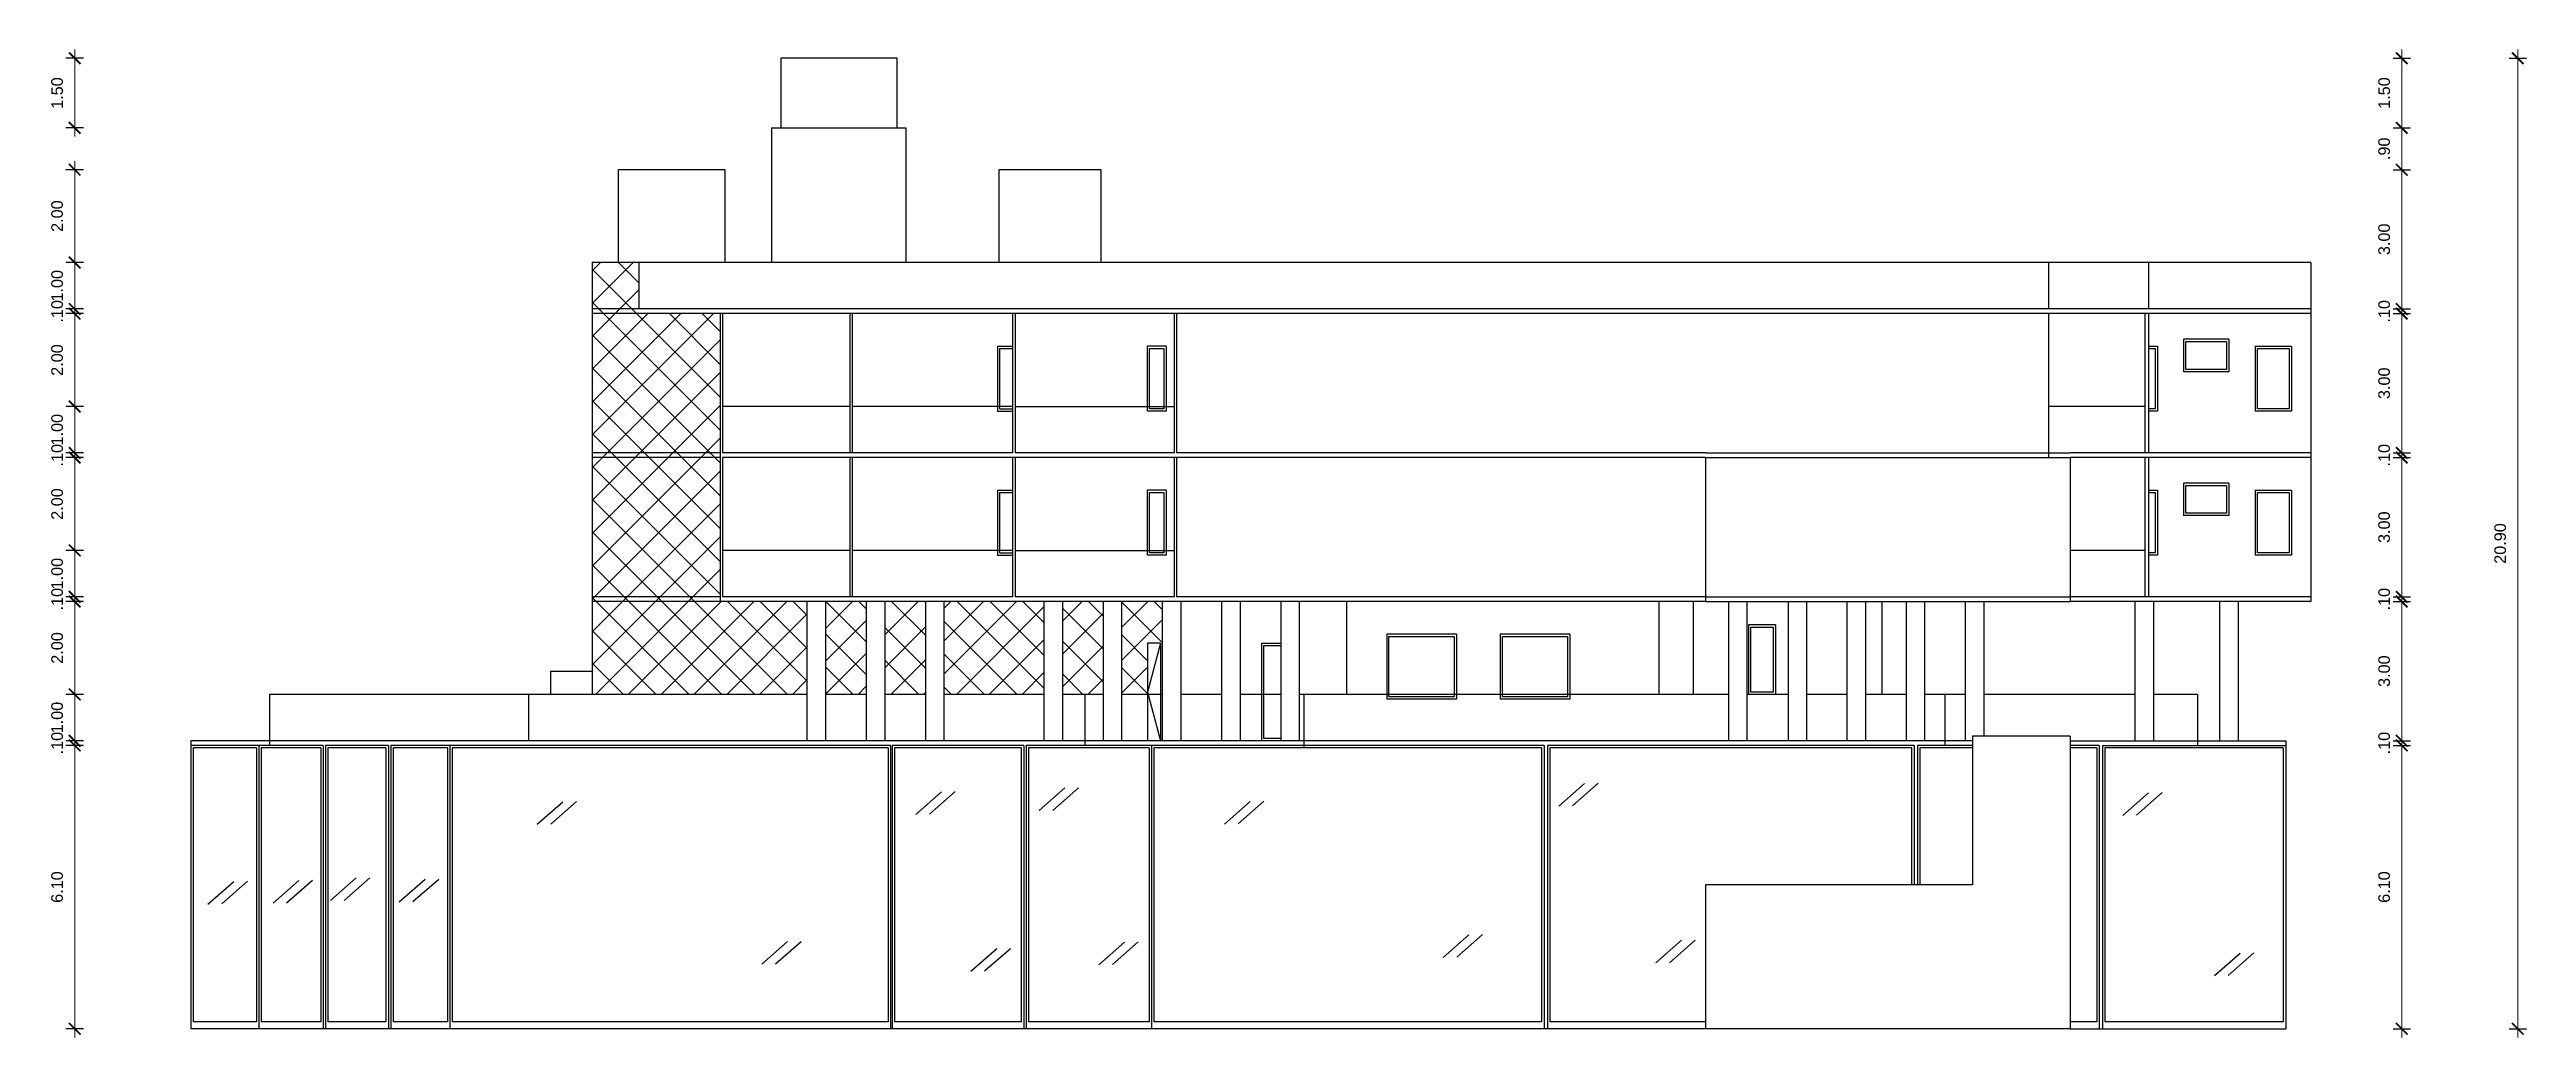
# Model space of a CAD drawing. Header units: millimetres. Extents: x -210 to 1173, y -437 to 320.
# Drawn here: x 1075.5 to 1128.8, y -436.5 to -415.2 of the extents above; entities that cross this region are included whole.
import ezdxf

# ---------------------------------------------------------------- set-up
doc = ezdxf.new("R2010")
doc.units = ezdxf.units.MM
doc.header["$LTSCALE"] = 0.3
doc.linetypes.add('DASHED2', pattern=[9.525, 6.35, -3.175])
for name, color, linetype in [('COTAS', 1, 'Continuous'), ('PROJEÇÃO', 1, 'DASHED2'), ('VISTA', 2, 'Continuous'), ('VISTA LONGE', 1, 'Continuous'), ('VISTA PERTO', 3, 'Continuous')]:
    doc.layers.add(name, color=color, linetype=linetype)
doc.styles.add('COTAS', font='ARIAL.TTF')
doc.dimstyles.new('1_125', dxfattribs={"dimscale": 0.125, "dimtxt": 2, "dimasz": 2, "dimexe": 1.5, "dimexo": 6, "dimgap": 2, "dimtad": 1, "dimzin": 4, "dimdsep": 46, "dimtxsty": 'COTAS', "dimblk": 'ARCHTICK', "dimcen": 2.5, "dimdle": 1.5, "dimclrt": 2, "dimadec": 0, "dimazin": 0, "dimtfac": 1, "dimtix": 1, "dimtmove": 2, "dimatfit": 3, "dimldrblk": 'DOT', "dimfxl": 1.5, "dimfxlon": 1, "dimlwd": 5, "dimarcsym": 0})

msp = doc.modelspace()

# ---------------------------------------------------------------- blocks, each defined once
blk = doc.blocks.new('_ArchTick')
at = {"color": 0, "linetype": 'ByBlock', "const_width": 0.15}
blk.add_lwpolyline([(-0.5, -0.5), (0.5, 0.5)], dxfattribs=at)
blk = doc.blocks.new('*D81')
at = {"layer": 'COTAS', "color": 0, "lineweight": 5}
blk.add_line((1076.009, -436.509), (1076.009, -430.034), dxfattribs=at)
at = {"layer": 'COTAS', "color": 0, "lineweight": -2}
for p, q in [((1076.196, -430.221), (1075.821, -430.221)), ((1076.196, -436.321), (1075.821, -436.321))]:
    blk.add_line(p, q, dxfattribs=at)
at = {"layer": 'Defpoints', "color": 0}
for p in [(1076.009, -430.221), (1078.509, -430.221), (1078.509, -436.321)]:
    blk.add_point(p, dxfattribs=at)
at = {"layer": 'COTAS', "color": 0, "lineweight": 5, "xscale": 0.25, "yscale": 0.25, "zscale": 0.25}
for p, rotation in [((1076.009, -430.221), 90), ((1076.009, -436.321), 270)]:
    blk.add_blockref('_ArchTick', p, dxfattribs=dict(at, rotation=rotation))
at = {"layer": 'COTAS', "color": 2, "insert": (1075.631, -433.271), "char_height": 0.25, "attachment_point": 5, "rotation": 90, "style": 'COTAS'}
blk.add_mtext('6.10', dxfattribs=at)
blk = doc.blocks.new('_Dot')
at = {"color": 0, "linetype": 'ByBlock', "lineweight": -2}
blk.add_line((-0.5, 0), (-1, 0), dxfattribs=at)
at = {"color": 0, "linetype": 'ByBlock', "const_width": 0.5}
blk.add_lwpolyline([(-0.25, 0, 1), (0.25, 0, 1)], format="xyb", close=True, dxfattribs=at)
blk = doc.blocks.new('*D82')
at = {"layer": 'COTAS', "color": 0, "lineweight": -2}
for p, q in [((1076.196, -430.121), (1075.821, -430.121)), ((1076.196, -430.221), (1075.821, -430.221))]:
    blk.add_line(p, q, dxfattribs=at)
at = {"layer": 'COTAS', "color": 0, "lineweight": 5}
for p, q in [((1076.009, -430.121), (1076.009, -429.871)), ((1076.009, -430.221), (1076.009, -430.121)), ((1076.009, -430.221), (1076.009, -430.471))]:
    blk.add_line(p, q, dxfattribs=at)
at = {"layer": 'Defpoints', "color": 0}
for p in [(1076.009, -430.121), (1078.509, -430.121), (1078.509, -430.221)]:
    blk.add_point(p, dxfattribs=at)
at = {"layer": 'COTAS', "color": 0, "lineweight": 5, "xscale": 0.25, "yscale": 0.25, "zscale": 0.25}
for p, rotation in [((1076.009, -430.121), 270), ((1076.009, -430.221), 90)]:
    blk.add_blockref('_ArchTick', p, dxfattribs=dict(at, rotation=rotation))
at = {"layer": 'COTAS', "color": 2, "insert": (1075.631, -430.171), "char_height": 0.25, "attachment_point": 5, "rotation": 90, "style": 'COTAS'}
blk.add_mtext('.10', dxfattribs=at)
blk = doc.blocks.new('*D83')
at = {"layer": 'COTAS', "color": 0, "lineweight": 5}
for p, q in [((1076.009, -429.121), (1076.009, -428.871)), ((1076.009, -430.121), (1076.009, -429.121)), ((1076.009, -430.121), (1076.009, -430.371))]:
    blk.add_line(p, q, dxfattribs=at)
at = {"layer": 'COTAS', "color": 0, "lineweight": -2}
for p, q in [((1076.196, -429.121), (1075.821, -429.121)), ((1076.196, -430.121), (1075.821, -430.121))]:
    blk.add_line(p, q, dxfattribs=at)
at = {"layer": 'Defpoints', "color": 0}
for p in [(1076.009, -429.121), (1080.208, -429.121), (1080.156, -430.121)]:
    blk.add_point(p, dxfattribs=at)
at = {"layer": 'COTAS', "color": 0, "lineweight": 5, "xscale": 0.25, "yscale": 0.25, "zscale": 0.25}
for p, rotation in [((1076.009, -429.121), 270), ((1076.009, -430.121), 90)]:
    blk.add_blockref('_ArchTick', p, dxfattribs=dict(at, rotation=rotation))
at = {"layer": 'COTAS', "color": 2, "insert": (1075.631, -429.621), "char_height": 0.25, "attachment_point": 5, "rotation": 90, "style": 'COTAS'}
blk.add_mtext('1.00', dxfattribs=at)
blk = doc.blocks.new('*D84')
at = {"layer": 'COTAS', "color": 0, "lineweight": 5}
blk.add_line((1076.009, -429.309), (1076.009, -426.934), dxfattribs=at)
at = {"layer": 'COTAS', "color": 0, "lineweight": -2}
for p, q in [((1076.196, -427.121), (1075.821, -427.121)), ((1076.196, -429.121), (1075.821, -429.121))]:
    blk.add_line(p, q, dxfattribs=at)
at = {"layer": 'Defpoints', "color": 0}
for p in [(1076.009, -427.121), (1087.161, -427.121), (1087.161, -429.121)]:
    blk.add_point(p, dxfattribs=at)
at = {"layer": 'COTAS', "color": 0, "lineweight": 5, "xscale": 0.25, "yscale": 0.25, "zscale": 0.25}
for p, rotation in [((1076.009, -427.121), 90), ((1076.009, -429.121), 270)]:
    blk.add_blockref('_ArchTick', p, dxfattribs=dict(at, rotation=rotation))
at = {"layer": 'COTAS', "color": 2, "insert": (1075.631, -428.121), "char_height": 0.25, "attachment_point": 5, "rotation": 90, "style": 'COTAS'}
blk.add_mtext('2.00', dxfattribs=at)
blk = doc.blocks.new('*D85')
at = {"layer": 'COTAS', "color": 0, "lineweight": 5}
for p, q in [((1076.009, -427.021), (1076.009, -426.771)), ((1076.009, -427.121), (1076.009, -427.021)), ((1076.009, -427.121), (1076.009, -427.371))]:
    blk.add_line(p, q, dxfattribs=at)
at = {"layer": 'COTAS', "color": 0, "lineweight": -2}
for p, q in [((1076.196, -427.021), (1075.821, -427.021)), ((1076.196, -427.121), (1075.821, -427.121))]:
    blk.add_line(p, q, dxfattribs=at)
at = {"layer": 'Defpoints', "color": 0}
for p in [(1076.009, -427.021), (1087.161, -427.021), (1087.161, -427.121)]:
    blk.add_point(p, dxfattribs=at)
at = {"layer": 'COTAS', "color": 0, "lineweight": 5, "xscale": 0.25, "yscale": 0.25, "zscale": 0.25}
for p, rotation in [((1076.009, -427.021), 270), ((1076.009, -427.121), 90)]:
    blk.add_blockref('_ArchTick', p, dxfattribs=dict(at, rotation=rotation))
at = {"layer": 'COTAS', "color": 2, "insert": (1075.631, -427.071), "char_height": 0.25, "attachment_point": 5, "rotation": 90, "style": 'COTAS'}
blk.add_mtext('.10', dxfattribs=at)
blk = doc.blocks.new('*D86')
at = {"layer": 'COTAS', "color": 0, "lineweight": 5}
for p, q in [((1076.009, -426.021), (1076.009, -425.771)), ((1076.009, -427.021), (1076.009, -426.021)), ((1076.009, -427.021), (1076.009, -427.271))]:
    blk.add_line(p, q, dxfattribs=at)
at = {"layer": 'COTAS', "color": 0, "lineweight": -2}
for p, q in [((1076.196, -426.021), (1075.821, -426.021)), ((1076.196, -427.021), (1075.821, -427.021))]:
    blk.add_line(p, q, dxfattribs=at)
at = {"layer": 'Defpoints', "color": 0}
for p in [(1076.009, -426.021), (1089.968, -426.021), (1089.968, -427.021)]:
    blk.add_point(p, dxfattribs=at)
at = {"layer": 'COTAS', "color": 0, "lineweight": 5, "xscale": 0.25, "yscale": 0.25, "zscale": 0.25}
for p, rotation in [((1076.009, -426.021), 270), ((1076.009, -427.021), 90)]:
    blk.add_blockref('_ArchTick', p, dxfattribs=dict(at, rotation=rotation))
at = {"layer": 'COTAS', "color": 2, "insert": (1075.631, -426.521), "char_height": 0.25, "attachment_point": 5, "rotation": 90, "style": 'COTAS'}
blk.add_mtext('1.00', dxfattribs=at)
blk = doc.blocks.new('*D87')
at = {"layer": 'COTAS', "color": 0, "lineweight": -2}
for p, q in [((1076.196, -424.021), (1075.821, -424.021)), ((1076.196, -426.021), (1075.821, -426.021))]:
    blk.add_line(p, q, dxfattribs=at)
at = {"layer": 'COTAS', "color": 0, "lineweight": 5}
blk.add_line((1076.009, -426.209), (1076.009, -423.834), dxfattribs=at)
at = {"layer": 'Defpoints', "color": 0}
for p in [(1076.009, -424.021), (1089.968, -424.021), (1089.968, -426.021)]:
    blk.add_point(p, dxfattribs=at)
at = {"layer": 'COTAS', "color": 0, "lineweight": 5, "xscale": 0.25, "yscale": 0.25, "zscale": 0.25}
for p, rotation in [((1076.009, -424.021), 90), ((1076.009, -426.021), 270)]:
    blk.add_blockref('_ArchTick', p, dxfattribs=dict(at, rotation=rotation))
at = {"layer": 'COTAS', "color": 2, "insert": (1075.631, -425.021), "char_height": 0.25, "attachment_point": 5, "rotation": 90, "style": 'COTAS'}
blk.add_mtext('2.00', dxfattribs=at)
blk = doc.blocks.new('*D88')
at = {"layer": 'COTAS', "color": 0, "lineweight": 5}
for p, q in [((1076.009, -423.921), (1076.009, -423.671)), ((1076.009, -424.021), (1076.009, -423.921)), ((1076.009, -424.021), (1076.009, -424.271))]:
    blk.add_line(p, q, dxfattribs=at)
at = {"layer": 'COTAS', "color": 0, "lineweight": -2}
for p, q in [((1076.196, -423.921), (1075.821, -423.921)), ((1076.196, -424.021), (1075.821, -424.021))]:
    blk.add_line(p, q, dxfattribs=at)
at = {"layer": 'Defpoints', "color": 0}
for p in [(1076.009, -423.921), (1087.161, -423.921), (1087.161, -424.021)]:
    blk.add_point(p, dxfattribs=at)
at = {"layer": 'COTAS', "color": 0, "lineweight": 5, "xscale": 0.25, "yscale": 0.25, "zscale": 0.25}
for p, rotation in [((1076.009, -423.921), 270), ((1076.009, -424.021), 90)]:
    blk.add_blockref('_ArchTick', p, dxfattribs=dict(at, rotation=rotation))
at = {"layer": 'COTAS', "color": 2, "insert": (1075.631, -423.971), "char_height": 0.25, "attachment_point": 5, "rotation": 90, "style": 'COTAS'}
blk.add_mtext('.10', dxfattribs=at)
blk = doc.blocks.new('*D89')
at = {"layer": 'COTAS', "color": 0, "lineweight": 5}
for p, q in [((1076.009, -422.921), (1076.009, -422.671)), ((1076.009, -423.921), (1076.009, -422.921)), ((1076.009, -423.921), (1076.009, -424.171))]:
    blk.add_line(p, q, dxfattribs=at)
at = {"layer": 'COTAS', "color": 0, "lineweight": -2}
for p, q in [((1076.196, -422.921), (1075.821, -422.921)), ((1076.196, -423.921), (1075.821, -423.921))]:
    blk.add_line(p, q, dxfattribs=at)
at = {"layer": 'Defpoints', "color": 0}
for p in [(1076.009, -422.921), (1089.968, -422.921), (1089.968, -423.921)]:
    blk.add_point(p, dxfattribs=at)
at = {"layer": 'COTAS', "color": 0, "lineweight": 5, "xscale": 0.25, "yscale": 0.25, "zscale": 0.25}
for p, rotation in [((1076.009, -422.921), 270), ((1076.009, -423.921), 90)]:
    blk.add_blockref('_ArchTick', p, dxfattribs=dict(at, rotation=rotation))
at = {"layer": 'COTAS', "color": 2, "insert": (1075.631, -423.421), "char_height": 0.25, "attachment_point": 5, "rotation": 90, "style": 'COTAS'}
blk.add_mtext('1.00', dxfattribs=at)
blk = doc.blocks.new('*D90')
at = {"layer": 'COTAS', "color": 0, "lineweight": -2}
for p, q in [((1076.196, -420.921), (1075.821, -420.921)), ((1076.196, -422.921), (1075.821, -422.921))]:
    blk.add_line(p, q, dxfattribs=at)
at = {"layer": 'COTAS', "color": 0, "lineweight": 5}
blk.add_line((1076.009, -423.109), (1076.009, -420.734), dxfattribs=at)
at = {"layer": 'Defpoints', "color": 0}
for p in [(1076.009, -420.921), (1089.968, -420.921), (1089.968, -422.921)]:
    blk.add_point(p, dxfattribs=at)
at = {"layer": 'COTAS', "color": 0, "lineweight": 5, "xscale": 0.25, "yscale": 0.25, "zscale": 0.25}
for p, rotation in [((1076.009, -420.921), 90), ((1076.009, -422.921), 270)]:
    blk.add_blockref('_ArchTick', p, dxfattribs=dict(at, rotation=rotation))
at = {"layer": 'COTAS', "color": 2, "insert": (1075.631, -421.921), "char_height": 0.25, "attachment_point": 5, "rotation": 90, "style": 'COTAS'}
blk.add_mtext('2.00', dxfattribs=at)
blk = doc.blocks.new('*D91')
at = {"layer": 'COTAS', "color": 0, "lineweight": -2}
for p, q in [((1076.196, -420.821), (1075.821, -420.821)), ((1076.196, -420.921), (1075.821, -420.921))]:
    blk.add_line(p, q, dxfattribs=at)
at = {"layer": 'COTAS', "color": 0, "lineweight": 5}
for p, q in [((1076.009, -420.821), (1076.009, -420.571)), ((1076.009, -420.921), (1076.009, -420.821)), ((1076.009, -420.921), (1076.009, -421.171))]:
    blk.add_line(p, q, dxfattribs=at)
at = {"layer": 'Defpoints', "color": 0}
for p in [(1076.009, -420.821), (1087.161, -420.821), (1087.161, -420.921)]:
    blk.add_point(p, dxfattribs=at)
at = {"layer": 'COTAS', "color": 0, "lineweight": 5, "xscale": 0.25, "yscale": 0.25, "zscale": 0.25}
for p, rotation in [((1076.009, -420.821), 270), ((1076.009, -420.921), 90)]:
    blk.add_blockref('_ArchTick', p, dxfattribs=dict(at, rotation=rotation))
at = {"layer": 'COTAS', "color": 2, "insert": (1075.631, -420.871), "char_height": 0.25, "attachment_point": 5, "rotation": 90, "style": 'COTAS'}
blk.add_mtext('.10', dxfattribs=at)
blk = doc.blocks.new('*D92')
at = {"layer": 'COTAS', "color": 0, "lineweight": -2}
for p, q in [((1076.196, -419.821), (1075.821, -419.821)), ((1076.196, -420.821), (1075.821, -420.821))]:
    blk.add_line(p, q, dxfattribs=at)
at = {"layer": 'COTAS', "color": 0, "lineweight": 5}
for p, q in [((1076.009, -419.821), (1076.009, -419.571)), ((1076.009, -420.821), (1076.009, -419.821)), ((1076.009, -420.821), (1076.009, -421.071))]:
    blk.add_line(p, q, dxfattribs=at)
at = {"layer": 'Defpoints', "color": 0}
for p in [(1076.009, -419.821), (1087.161, -419.821), (1087.161, -420.821)]:
    blk.add_point(p, dxfattribs=at)
at = {"layer": 'COTAS', "color": 0, "lineweight": 5, "xscale": 0.25, "yscale": 0.25, "zscale": 0.25}
for p, rotation in [((1076.009, -419.821), 270), ((1076.009, -420.821), 90)]:
    blk.add_blockref('_ArchTick', p, dxfattribs=dict(at, rotation=rotation))
at = {"layer": 'COTAS', "color": 2, "insert": (1075.631, -420.321), "char_height": 0.25, "attachment_point": 5, "rotation": 90, "style": 'COTAS'}
blk.add_mtext('1.00', dxfattribs=at)
blk = doc.blocks.new('*D93')
at = {"layer": 'COTAS', "color": 0, "lineweight": -2}
for p, q in [((1076.196, -417.821), (1075.821, -417.821)), ((1076.196, -419.821), (1075.821, -419.821))]:
    blk.add_line(p, q, dxfattribs=at)
at = {"layer": 'COTAS', "color": 0, "lineweight": 5}
blk.add_line((1076.009, -420.009), (1076.009, -417.634), dxfattribs=at)
at = {"layer": 'Defpoints', "color": 0}
for p in [(1076.009, -417.821), (1087.72, -417.821), (1087.72, -419.821)]:
    blk.add_point(p, dxfattribs=at)
at = {"layer": 'COTAS', "color": 0, "lineweight": 5, "xscale": 0.25, "yscale": 0.25, "zscale": 0.25}
for p, rotation in [((1076.009, -417.821), 90), ((1076.009, -419.821), 270)]:
    blk.add_blockref('_ArchTick', p, dxfattribs=dict(at, rotation=rotation))
at = {"layer": 'COTAS', "color": 2, "insert": (1075.631, -418.821), "char_height": 0.25, "attachment_point": 5, "rotation": 90, "style": 'COTAS'}
blk.add_mtext('2.00', dxfattribs=at)
blk = doc.blocks.new('*D94')
at = {"layer": 'COTAS', "color": 0, "lineweight": -2}
for p, q in [((1076.196, -415.421), (1075.821, -415.421)), ((1076.196, -416.921), (1075.821, -416.921))]:
    blk.add_line(p, q, dxfattribs=at)
at = {"layer": 'COTAS', "color": 0, "lineweight": 5}
blk.add_line((1076.009, -417.109), (1076.009, -415.234), dxfattribs=at)
at = {"layer": 'Defpoints', "color": 0}
for p in [(1076.009, -415.421), (1091.22, -415.421), (1091.22, -416.921)]:
    blk.add_point(p, dxfattribs=at)
at = {"layer": 'COTAS', "color": 0, "lineweight": 5, "xscale": 0.25, "yscale": 0.25, "zscale": 0.25}
for p, rotation in [((1076.009, -415.421), 90), ((1076.009, -416.921), 270)]:
    blk.add_blockref('_ArchTick', p, dxfattribs=dict(at, rotation=rotation))
at = {"layer": 'COTAS', "color": 2, "insert": (1075.631, -416.171), "char_height": 0.25, "attachment_point": 5, "rotation": 90, "style": 'COTAS'}
blk.add_mtext('1.50', dxfattribs=at)
blk = doc.blocks.new('*D95')
at = {"layer": 'COTAS', "color": 0, "lineweight": 5}
blk.add_line((1126.148, -436.509), (1126.148, -430.034), dxfattribs=at)
at = {"layer": 'COTAS', "color": 0, "lineweight": -2}
for p, q in [((1125.96, -430.221), (1126.335, -430.221)), ((1125.96, -436.321), (1126.335, -436.321))]:
    blk.add_line(p, q, dxfattribs=at)
at = {"layer": 'Defpoints', "color": 0}
for p in [(1123.648, -430.221), (1126.148, -430.221), (1123.648, -436.321)]:
    blk.add_point(p, dxfattribs=at)
at = {"layer": 'COTAS', "color": 0, "lineweight": 5, "xscale": 0.25, "yscale": 0.25, "zscale": 0.25}
for p, rotation in [((1126.148, -430.221), 90), ((1126.148, -436.321), 270)]:
    blk.add_blockref('_ArchTick', p, dxfattribs=dict(at, rotation=rotation))
at = {"layer": 'COTAS', "color": 2, "insert": (1125.77, -433.271), "char_height": 0.25, "attachment_point": 5, "rotation": 90, "style": 'COTAS'}
blk.add_mtext('6.10', dxfattribs=at)
blk = doc.blocks.new('*D96')
at = {"layer": 'COTAS', "color": 0, "lineweight": -2}
for p, q in [((1125.96, -430.121), (1126.335, -430.121)), ((1125.96, -430.221), (1126.335, -430.221))]:
    blk.add_line(p, q, dxfattribs=at)
at = {"layer": 'COTAS', "color": 0, "lineweight": 5}
for p, q in [((1126.148, -430.121), (1126.148, -429.871)), ((1126.148, -430.221), (1126.148, -430.121)), ((1126.148, -430.221), (1126.148, -430.471))]:
    blk.add_line(p, q, dxfattribs=at)
at = {"layer": 'Defpoints', "color": 0}
for p in [(1123.648, -430.121), (1126.148, -430.121), (1123.648, -430.221)]:
    blk.add_point(p, dxfattribs=at)
at = {"layer": 'COTAS', "color": 0, "lineweight": 5, "xscale": 0.25, "yscale": 0.25, "zscale": 0.25}
for p, rotation in [((1126.148, -430.121), 270), ((1126.148, -430.221), 90)]:
    blk.add_blockref('_ArchTick', p, dxfattribs=dict(at, rotation=rotation))
at = {"layer": 'COTAS', "color": 2, "insert": (1125.77, -430.171), "char_height": 0.25, "attachment_point": 5, "rotation": 90, "style": 'COTAS'}
blk.add_mtext('.10', dxfattribs=at)
blk = doc.blocks.new('*D97')
at = {"layer": 'COTAS', "color": 0, "lineweight": 5}
blk.add_line((1126.148, -430.309), (1126.148, -426.934), dxfattribs=at)
at = {"layer": 'COTAS', "color": 0, "lineweight": -2}
for p, q in [((1125.96, -427.121), (1126.335, -427.121)), ((1125.96, -430.121), (1126.335, -430.121))]:
    blk.add_line(p, q, dxfattribs=at)
at = {"layer": 'Defpoints', "color": 0}
for p in [(1122.621, -427.121), (1126.148, -427.121), (1122.621, -430.121)]:
    blk.add_point(p, dxfattribs=at)
at = {"layer": 'COTAS', "color": 0, "lineweight": 5, "xscale": 0.25, "yscale": 0.25, "zscale": 0.25}
for p, rotation in [((1126.148, -427.121), 90), ((1126.148, -430.121), 270)]:
    blk.add_blockref('_ArchTick', p, dxfattribs=dict(at, rotation=rotation))
at = {"layer": 'COTAS', "color": 2, "insert": (1125.77, -428.621), "char_height": 0.25, "attachment_point": 5, "rotation": 90, "style": 'COTAS'}
blk.add_mtext('3.00', dxfattribs=at)
blk = doc.blocks.new('*D98')
at = {"layer": 'COTAS', "color": 0, "lineweight": 5}
for p, q in [((1126.148, -427.021), (1126.148, -426.771)), ((1126.148, -427.121), (1126.148, -427.021)), ((1126.148, -427.121), (1126.148, -427.371))]:
    blk.add_line(p, q, dxfattribs=at)
at = {"layer": 'COTAS', "color": 0, "lineweight": -2}
for p, q in [((1125.96, -427.021), (1126.335, -427.021)), ((1125.96, -427.121), (1126.335, -427.121))]:
    blk.add_line(p, q, dxfattribs=at)
at = {"layer": 'Defpoints', "color": 0}
for p in [(1124.186, -427.021), (1124.186, -427.121), (1126.148, -427.021)]:
    blk.add_point(p, dxfattribs=at)
at = {"layer": 'COTAS', "color": 0, "lineweight": 5, "xscale": 0.25, "yscale": 0.25, "zscale": 0.25}
for p, rotation in [((1126.148, -427.021), 270), ((1126.148, -427.121), 90)]:
    blk.add_blockref('_ArchTick', p, dxfattribs=dict(at, rotation=rotation))
at = {"layer": 'COTAS', "color": 2, "insert": (1125.77, -427.071), "char_height": 0.25, "attachment_point": 5, "rotation": 90, "style": 'COTAS'}
blk.add_mtext('.10', dxfattribs=at)
blk = doc.blocks.new('*D99')
at = {"layer": 'COTAS', "color": 0, "lineweight": -2}
for p, q in [((1125.96, -424.021), (1126.335, -424.021)), ((1125.96, -427.021), (1126.335, -427.021))]:
    blk.add_line(p, q, dxfattribs=at)
at = {"layer": 'COTAS', "color": 0, "lineweight": 5}
blk.add_line((1126.148, -427.209), (1126.148, -423.834), dxfattribs=at)
at = {"layer": 'Defpoints', "color": 0}
for p in [(1124.186, -424.021), (1126.148, -424.021), (1124.186, -427.021)]:
    blk.add_point(p, dxfattribs=at)
at = {"layer": 'COTAS', "color": 0, "lineweight": 5, "xscale": 0.25, "yscale": 0.25, "zscale": 0.25}
for p, rotation in [((1126.148, -424.021), 90), ((1126.148, -427.021), 270)]:
    blk.add_blockref('_ArchTick', p, dxfattribs=dict(at, rotation=rotation))
at = {"layer": 'COTAS', "color": 2, "insert": (1125.77, -425.521), "char_height": 0.25, "attachment_point": 5, "rotation": 90, "style": 'COTAS'}
blk.add_mtext('3.00', dxfattribs=at)
blk = doc.blocks.new('*D100')
at = {"layer": 'COTAS', "color": 0, "lineweight": 5}
for p, q in [((1126.148, -423.921), (1126.148, -423.671)), ((1126.148, -424.021), (1126.148, -423.921)), ((1126.148, -424.021), (1126.148, -424.271))]:
    blk.add_line(p, q, dxfattribs=at)
at = {"layer": 'COTAS', "color": 0, "lineweight": -2}
for p, q in [((1125.96, -423.921), (1126.335, -423.921)), ((1125.96, -424.021), (1126.335, -424.021))]:
    blk.add_line(p, q, dxfattribs=at)
at = {"layer": 'Defpoints', "color": 0}
for p in [(1124.186, -423.921), (1124.186, -424.021), (1126.148, -423.921)]:
    blk.add_point(p, dxfattribs=at)
at = {"layer": 'COTAS', "color": 0, "lineweight": 5, "xscale": 0.25, "yscale": 0.25, "zscale": 0.25}
for p, rotation in [((1126.148, -423.921), 270), ((1126.148, -424.021), 90)]:
    blk.add_blockref('_ArchTick', p, dxfattribs=dict(at, rotation=rotation))
at = {"layer": 'COTAS', "color": 2, "insert": (1125.77, -423.971), "char_height": 0.25, "attachment_point": 5, "rotation": 90, "style": 'COTAS'}
blk.add_mtext('.10', dxfattribs=at)
blk = doc.blocks.new('*D101')
at = {"layer": 'COTAS', "color": 0, "lineweight": -2}
for p, q in [((1125.96, -420.921), (1126.335, -420.921)), ((1125.96, -423.921), (1126.335, -423.921))]:
    blk.add_line(p, q, dxfattribs=at)
at = {"layer": 'COTAS', "color": 0, "lineweight": 5}
blk.add_line((1126.148, -424.109), (1126.148, -420.734), dxfattribs=at)
at = {"layer": 'Defpoints', "color": 0}
for p in [(1124.186, -420.921), (1126.148, -420.921), (1124.186, -423.921)]:
    blk.add_point(p, dxfattribs=at)
at = {"layer": 'COTAS', "color": 0, "lineweight": 5, "xscale": 0.25, "yscale": 0.25, "zscale": 0.25}
for p, rotation in [((1126.148, -420.921), 90), ((1126.148, -423.921), 270)]:
    blk.add_blockref('_ArchTick', p, dxfattribs=dict(at, rotation=rotation))
at = {"layer": 'COTAS', "color": 2, "insert": (1125.77, -422.421), "char_height": 0.25, "attachment_point": 5, "rotation": 90, "style": 'COTAS'}
blk.add_mtext('3.00', dxfattribs=at)
blk = doc.blocks.new('*D102')
at = {"layer": 'COTAS', "color": 0, "lineweight": -2}
for p, q in [((1125.96, -420.821), (1126.335, -420.821)), ((1125.96, -420.921), (1126.335, -420.921))]:
    blk.add_line(p, q, dxfattribs=at)
at = {"layer": 'COTAS', "color": 0, "lineweight": 5}
for p, q in [((1126.148, -420.821), (1126.148, -420.571)), ((1126.148, -420.921), (1126.148, -420.821)), ((1126.148, -420.921), (1126.148, -421.171))]:
    blk.add_line(p, q, dxfattribs=at)
at = {"layer": 'Defpoints', "color": 0}
for p in [(1124.186, -420.821), (1124.186, -420.921), (1126.148, -420.821)]:
    blk.add_point(p, dxfattribs=at)
at = {"layer": 'COTAS', "color": 0, "lineweight": 5, "xscale": 0.25, "yscale": 0.25, "zscale": 0.25}
for p, rotation in [((1126.148, -420.821), 270), ((1126.148, -420.921), 90)]:
    blk.add_blockref('_ArchTick', p, dxfattribs=dict(at, rotation=rotation))
at = {"layer": 'COTAS', "color": 2, "insert": (1125.77, -420.871), "char_height": 0.25, "attachment_point": 5, "rotation": 90, "style": 'COTAS'}
blk.add_mtext('.10', dxfattribs=at)
blk = doc.blocks.new('*D103')
at = {"layer": 'COTAS', "color": 0, "lineweight": -2}
for p, q in [((1125.96, -417.821), (1126.335, -417.821)), ((1125.96, -420.821), (1126.335, -420.821))]:
    blk.add_line(p, q, dxfattribs=at)
at = {"layer": 'COTAS', "color": 0, "lineweight": 5}
blk.add_line((1126.148, -421.009), (1126.148, -417.634), dxfattribs=at)
at = {"layer": 'Defpoints', "color": 0}
for p in [(1098.12, -417.821), (1126.148, -417.821), (1124.186, -420.821)]:
    blk.add_point(p, dxfattribs=at)
at = {"layer": 'COTAS', "color": 0, "lineweight": 5, "xscale": 0.25, "yscale": 0.25, "zscale": 0.25}
for p, rotation in [((1126.148, -417.821), 90), ((1126.148, -420.821), 270)]:
    blk.add_blockref('_ArchTick', p, dxfattribs=dict(at, rotation=rotation))
at = {"layer": 'COTAS', "color": 2, "insert": (1125.77, -419.321), "char_height": 0.25, "attachment_point": 5, "rotation": 90, "style": 'COTAS'}
blk.add_mtext('3.00', dxfattribs=at)
blk = doc.blocks.new('*D104')
at = {"layer": 'COTAS', "color": 0, "lineweight": -2}
for p, q in [((1125.96, -415.421), (1126.335, -415.421)), ((1125.96, -416.921), (1126.335, -416.921))]:
    blk.add_line(p, q, dxfattribs=at)
at = {"layer": 'COTAS', "color": 0, "lineweight": 5}
blk.add_line((1126.148, -417.109), (1126.148, -415.234), dxfattribs=at)
at = {"layer": 'Defpoints', "color": 0}
for p in [(1093.72, -415.421), (1126.148, -415.421), (1093.72, -416.921)]:
    blk.add_point(p, dxfattribs=at)
at = {"layer": 'COTAS', "color": 0, "lineweight": 5, "xscale": 0.25, "yscale": 0.25, "zscale": 0.25}
for p, rotation in [((1126.148, -415.421), 90), ((1126.148, -416.921), 270)]:
    blk.add_blockref('_ArchTick', p, dxfattribs=dict(at, rotation=rotation))
at = {"layer": 'COTAS', "color": 2, "insert": (1125.77, -416.171), "char_height": 0.25, "attachment_point": 5, "rotation": 90, "style": 'COTAS'}
blk.add_mtext('1.50', dxfattribs=at)
blk = doc.blocks.new('*D105')
at = {"layer": 'COTAS', "color": 0, "lineweight": -2}
for p, q in [((1128.46, -415.421), (1128.835, -415.421)), ((1128.46, -436.321), (1128.835, -436.321))]:
    blk.add_line(p, q, dxfattribs=at)
at = {"layer": 'COTAS', "color": 0, "lineweight": 5}
blk.add_line((1128.648, -415.234), (1128.648, -436.509), dxfattribs=at)
at = {"layer": 'Defpoints', "color": 0}
for p in [(1092.47, -415.421), (1092.47, -436.321), (1128.648, -436.321)]:
    blk.add_point(p, dxfattribs=at)
at = {"layer": 'COTAS', "color": 0, "lineweight": 5, "xscale": 0.25, "yscale": 0.25, "zscale": 0.25}
for p, rotation in [((1128.648, -415.421), 90), ((1128.648, -436.321), 270)]:
    blk.add_blockref('_ArchTick', p, dxfattribs=dict(at, rotation=rotation))
at = {"layer": 'COTAS', "color": 2, "insert": (1128.27, -425.871), "char_height": 0.25, "attachment_point": 5, "rotation": 90, "style": 'COTAS'}
blk.add_mtext('20.90', dxfattribs=at)
blk = doc.blocks.new('*D106')
at = {"layer": 'COTAS', "color": 0, "lineweight": 5}
for p, q in [((1126.148, -416.921), (1126.148, -416.671)), ((1126.148, -417.821), (1126.148, -416.921)), ((1126.148, -417.821), (1126.148, -418.071))]:
    blk.add_line(p, q, dxfattribs=at)
at = {"layer": 'COTAS', "color": 0, "lineweight": -2}
for p, q in [((1125.96, -416.921), (1126.335, -416.921)), ((1125.96, -417.821), (1126.335, -417.821))]:
    blk.add_line(p, q, dxfattribs=at)
at = {"layer": 'Defpoints', "color": 0}
for p in [(1093.92, -416.921), (1126.148, -416.921), (1093.92, -417.821)]:
    blk.add_point(p, dxfattribs=at)
at = {"layer": 'COTAS', "color": 0, "lineweight": 5, "xscale": 0.25, "yscale": 0.25, "zscale": 0.25}
for p, rotation in [((1126.148, -416.921), 270), ((1126.148, -417.821), 90)]:
    blk.add_blockref('_ArchTick', p, dxfattribs=dict(at, rotation=rotation))
at = {"layer": 'COTAS', "color": 2, "insert": (1125.77, -417.371), "char_height": 0.25, "attachment_point": 5, "rotation": 90, "style": 'COTAS'}
blk.add_mtext('.90', dxfattribs=at)

# ---------------------------------------------------------------- dimensions: what is measured, and where the dimension line sits
at = {"layer": 'COTAS'}
for base, p1, p2, picture, middle in [((1076.009, -415.421), (1091.22, -416.921), (1091.22, -415.421), '*D94', (1075.631, -416.171)), ((1128.648, -436.321), (1092.47, -415.421), (1092.47, -436.321), '*D105', (1128.27, -425.871)), ((1126.148, -415.421), (1093.72, -416.921), (1093.72, -415.421), '*D104', (1125.77, -416.171)), ((1126.148, -416.921), (1093.92, -417.821), (1093.92, -416.921), '*D106', (1125.77, -417.371)), ((1076.009, -417.821), (1087.72, -419.821), (1087.72, -417.821), '*D93', (1075.631, -418.821)), ((1126.148, -417.821), (1124.186, -420.821), (1098.12, -417.821), '*D103', (1125.77, -419.321)), ((1076.009, -419.821), (1087.161, -420.821), (1087.161, -419.821), '*D92', (1075.631, -420.321)), ((1076.009, -420.821), (1087.161, -420.921), (1087.161, -420.821), '*D91', (1075.631, -420.871)), ((1076.009, -420.921), (1089.968, -422.921), (1089.968, -420.921), '*D90', (1075.631, -421.921)), ((1126.148, -420.821), (1124.186, -420.921), (1124.186, -420.821), '*D102', (1125.77, -420.871)), ((1126.148, -420.921), (1124.186, -423.921), (1124.186, -420.921), '*D101', (1125.77, -422.421)), ((1076.009, -422.921), (1089.968, -423.921), (1089.968, -422.921), '*D89', (1075.631, -423.421)), ((1076.009, -423.921), (1087.161, -424.021), (1087.161, -423.921), '*D88', (1075.631, -423.971)), ((1126.148, -423.921), (1124.186, -424.021), (1124.186, -423.921), '*D100', (1125.77, -423.971)), ((1076.009, -424.021), (1089.968, -426.021), (1089.968, -424.021), '*D87', (1075.631, -425.021)), ((1126.148, -424.021), (1124.186, -427.021), (1124.186, -424.021), '*D99', (1125.77, -425.521)), ((1076.009, -426.021), (1089.968, -427.021), (1089.968, -426.021), '*D86', (1075.631, -426.521)), ((1076.009, -427.021), (1087.161, -427.121), (1087.161, -427.021), '*D85', (1075.631, -427.071)), ((1076.009, -427.121), (1087.161, -429.121), (1087.161, -427.121), '*D84', (1075.631, -428.121)), ((1126.148, -427.121), (1122.621, -430.121), (1122.621, -427.121), '*D97', (1125.77, -428.621)), ((1126.148, -427.021), (1124.186, -427.121), (1124.186, -427.021), '*D98', (1125.77, -427.071)), ((1076.009, -429.121), (1080.156, -430.121), (1080.208, -429.121), '*D83', (1075.631, -429.621)), ((1076.009, -430.121), (1078.509, -430.221), (1078.509, -430.121), '*D82', (1075.631, -430.171)), ((1076.009, -430.221), (1078.509, -436.321), (1078.509, -430.221), '*D81', (1075.631, -433.271)), ((1126.148, -430.121), (1123.648, -430.221), (1123.648, -430.121), '*D96', (1125.77, -430.171)), ((1126.148, -430.221), (1123.648, -436.321), (1123.648, -430.221), '*D95', (1125.77, -433.271))]:
    dim = msp.add_linear_dim(base=base, p1=p1, p2=p2, angle=90, dimstyle='1_125', dxfattribs=at)
    dim.commit()
    dim.dimension.update_dxf_attribs({"geometry": picture, "text_midpoint": middle})

# ---------------------------------------------------------------- hatches: boundary and pattern name
at = {"layer": 'VISTA'}
h = msp.add_hatch(dxfattribs=at)
h.set_pattern_fill('_USER', color=256, scale=0.5, angle=45, style=0, double=1, pattern_type=0)
h.set_pattern_definition([(45, (0, -391.34356), (-0.3535534, 0.3535534), []), (135, (0, -391.34356), (-0.3535534, -0.3535534), [])])
h.paths.add_polyline_path([(1091.785, -429.121), (1091.785, -427.121), (1090.851, -427.121), (1089.917, -427.121), (1089.917, -425.571), (1089.917, -420.921), (1088.161, -420.921), (1088.161, -420.371), (1088.161, -419.821), (1087.161, -419.821), (1087.161, -429.121)])
h.paths.add_polyline_path([(1093.061, -429.121), (1093.061, -427.121), (1092.185, -427.121), (1092.185, -429.121)])
h.paths.add_polyline_path([(1097.29, -427.121), (1097.29, -429.121), (1098.166, -429.121), (1098.166, -427.121)])
h.paths.add_polyline_path([(1094.338, -429.121), (1094.338, -427.121), (1093.461, -427.121), (1093.461, -429.121)])
h.paths.add_polyline_path([(1094.738, -427.121), (1094.738, -429.121), (1096.89, -429.121), (1096.89, -427.121)])
h.paths.add_polyline_path([(1099.127, -429.121), (1099.127, -428.021), (1099.442, -428.021), (1099.442, -427.121), (1098.566, -427.121), (1098.566, -429.121)])

# ---------------------------------------------------------------- linework, layer by layer
at = {"layer": 'PROJEÇÃO'}
for p, q in [((1099.402, -428.021), (1099.127, -429.071)), ((1099.127, -429.071), (1099.402, -430.121))]:
    msp.add_line(p, q, dxfattribs=at)
at = {"layer": 'VISTA'}
for p, q in [((1091.22, -415.421), (1091.22, -416.921)), ((1093.72, -415.421), (1091.22, -415.421)), ((1093.72, -415.421), (1093.72, -416.921)), ((1091.02, -416.921), (1091.02, -419.821)), ((1091.02, -416.921), (1093.92, -416.921)), ((1093.92, -416.921), (1093.92, -419.821)), ((1087.72, -417.821), (1087.72, -419.821)), ((1090.02, -417.821), (1087.72, -417.821)), ((1090.02, -417.821), (1090.02, -419.821)), ((1098.12, -417.821), (1095.92, -417.821)), ((1095.92, -417.821), (1095.92, -419.821)), ((1098.12, -417.821), (1098.12, -419.821)), ((1087.161, -419.821), (1087.161, -429.121)), ((1111.147, -419.821), (1087.161, -419.821)), ((1088.161, -419.821), (1088.161, -420.821)), ((1124.186, -419.821), (1111.147, -419.821)), ((1118.537, -419.821), (1118.537, -420.821)), ((1120.689, -419.821), (1120.689, -420.821)), ((1111.147, -420.821), (1087.161, -420.821)), ((1111.147, -420.921), (1087.161, -420.921)), ((1089.917, -420.921), (1089.917, -424.021)), ((1089.968, -420.921), (1089.968, -423.921)), ((1092.711, -420.921), (1092.711, -423.921)), ((1092.762, -420.921), (1092.762, -423.921)), ((1096.218, -420.921), (1096.218, -423.921)), ((1096.27, -420.921), (1096.27, -423.921)), ((1099.698, -420.921), (1099.698, -423.921)), ((1099.749, -420.921), (1099.749, -423.921)), ((1124.186, -420.821), (1111.147, -420.821)), ((1124.186, -420.921), (1111.147, -420.921)), ((1118.537, -420.921), (1118.537, -424.021)), ((1120.616, -420.921), (1120.616, -423.921)), ((1120.689, -420.921), (1120.689, -423.921)), ((1122.425, -421.471), (1121.445, -421.471)), ((1121.445, -421.471), (1121.445, -422.171)), ((1121.495, -421.521), (1122.375, -421.521)), ((1121.495, -422.121), (1121.495, -421.521)), ((1122.375, -421.521), (1122.375, -422.121)), ((1122.425, -421.471), (1122.425, -422.171)), ((1095.891, -421.621), (1095.891, -423.021)), ((1095.891, -421.621), (1096.218, -421.621)), ((1095.941, -422.971), (1095.941, -421.671)), ((1095.941, -421.671), (1096.218, -421.671)), ((1099.115, -421.621), (1099.115, -423.021)), ((1099.526, -421.621), (1099.115, -421.621)), ((1099.165, -421.671), (1099.476, -421.671)), ((1099.165, -422.971), (1099.165, -421.671)), ((1099.476, -421.671), (1099.476, -422.971)), ((1099.526, -421.621), (1099.526, -423.021)), ((1120.689, -421.621), (1120.882, -421.621)), ((1120.689, -421.671), (1120.832, -421.671)), ((1120.832, -421.671), (1120.832, -422.971)), ((1120.882, -421.621), (1120.882, -423.021)), ((1122.375, -422.121), (1121.495, -422.121)), ((1122.987, -421.621), (1122.987, -423.021)), ((1122.987, -421.621), (1123.77, -421.621)), ((1123.038, -421.671), (1123.72, -421.671)), ((1123.038, -422.971), (1123.038, -421.671)), ((1123.72, -421.671), (1123.72, -422.971)), ((1123.77, -421.621), (1123.77, -423.021)), ((1122.425, -422.171), (1121.445, -422.171)), ((1122.425, -422.171), (1121.639, -422.171)), ((1092.711, -422.921), (1089.968, -422.921)), ((1096.218, -422.921), (1092.762, -422.921)), ((1095.891, -423.021), (1096.218, -423.021)), ((1095.941, -422.971), (1096.218, -422.971)), ((1096.27, -422.921), (1099.698, -422.921)), ((1099.526, -423.021), (1099.115, -423.021)), ((1099.476, -422.971), (1099.165, -422.971)), ((1120.616, -422.921), (1118.537, -422.921)), ((1120.832, -422.971), (1120.689, -422.971)), ((1120.882, -423.021), (1120.689, -423.021)), ((1120.882, -423.021), (1120.689, -423.021)), ((1123.77, -423.021), (1122.987, -423.021)), ((1123.77, -423.021), (1122.987, -423.021)), ((1123.72, -422.971), (1123.038, -422.971)), ((1089.917, -423.921), (1087.161, -423.921)), ((1089.917, -424.021), (1087.161, -424.021)), ((1089.917, -424.021), (1089.917, -427.121)), ((1096.218, -423.921), (1089.968, -423.921)), ((1111.147, -424.021), (1089.968, -424.021)), ((1089.968, -424.021), (1089.968, -427.021)), ((1092.711, -424.021), (1092.711, -427.021)), ((1096.218, -423.921), (1092.762, -423.921)), ((1092.762, -424.021), (1092.762, -427.021)), ((1096.218, -424.021), (1096.218, -427.021)), ((1099.698, -423.921), (1096.27, -423.921)), ((1096.27, -424.021), (1096.27, -427.021)), ((1099.698, -424.021), (1099.698, -427.021)), ((1111.147, -423.921), (1099.749, -423.921)), ((1099.749, -424.021), (1099.749, -427.021)), ((1124.186, -423.921), (1119.002, -423.921)), ((1124.186, -424.021), (1119.002, -424.021)), ((1120.616, -424.021), (1120.616, -427.021)), ((1120.689, -424.021), (1120.689, -427.021)), ((1095.891, -424.721), (1095.891, -426.121)), ((1095.891, -424.721), (1096.218, -424.721)), ((1095.941, -426.071), (1095.941, -424.771)), ((1095.941, -424.771), (1096.218, -424.771)), ((1099.115, -424.721), (1099.115, -426.121)), ((1099.526, -424.721), (1099.115, -424.721)), ((1099.165, -424.771), (1099.476, -424.771)), ((1099.165, -426.071), (1099.165, -424.771)), ((1099.476, -424.771), (1099.476, -426.071)), ((1099.526, -424.721), (1099.526, -426.121)), ((1120.689, -424.721), (1120.882, -424.721)), ((1120.689, -424.771), (1120.832, -424.771)), ((1120.832, -424.771), (1120.832, -426.071)), ((1120.882, -424.721), (1120.882, -426.121)), ((1122.425, -424.571), (1121.445, -424.571)), ((1121.445, -424.571), (1121.445, -425.271)), ((1121.495, -424.621), (1122.375, -424.621)), ((1121.495, -425.221), (1121.495, -424.621)), ((1122.375, -424.621), (1122.375, -425.221)), ((1122.425, -424.571), (1122.425, -425.271)), ((1122.987, -424.721), (1122.987, -426.121)), ((1122.987, -424.721), (1123.77, -424.721)), ((1123.038, -424.771), (1123.72, -424.771)), ((1123.038, -426.071), (1123.038, -424.771)), ((1123.72, -424.771), (1123.72, -426.071)), ((1123.77, -424.721), (1123.77, -426.121)), ((1122.425, -425.271), (1121.445, -425.271)), ((1122.375, -425.221), (1121.495, -425.221)), ((1122.425, -425.271), (1121.639, -425.271)), ((1092.711, -426.021), (1089.968, -426.021)), ((1096.218, -426.021), (1092.762, -426.021)), ((1095.891, -426.121), (1096.218, -426.121)), ((1095.941, -426.071), (1096.218, -426.071)), ((1096.27, -426.021), (1099.698, -426.021)), ((1099.526, -426.121), (1099.115, -426.121)), ((1099.476, -426.071), (1099.165, -426.071)), ((1120.616, -426.021), (1119.002, -426.021)), ((1120.832, -426.071), (1120.689, -426.071)), ((1120.882, -426.121), (1120.689, -426.121)), ((1120.882, -426.121), (1120.689, -426.121)), ((1123.77, -426.121), (1122.987, -426.121)), ((1123.77, -426.121), (1122.987, -426.121)), ((1123.72, -426.071), (1123.038, -426.071)), ((1089.917, -427.021), (1087.161, -427.021)), ((1111.147, -427.121), (1087.161, -427.121)), ((1092.762, -427.021), (1089.968, -427.021)), ((1091.785, -427.121), (1091.785, -430.121)), ((1092.185, -427.121), (1092.185, -430.121)), ((1096.218, -427.021), (1092.762, -427.021)), ((1093.061, -427.121), (1093.061, -430.121)), ((1093.461, -427.121), (1093.461, -430.121)), ((1094.338, -427.121), (1094.338, -430.121)), ((1094.738, -427.121), (1094.738, -430.121)), ((1099.698, -427.021), (1096.27, -427.021)), ((1096.89, -427.121), (1096.89, -430.121)), ((1097.29, -427.121), (1097.29, -430.121)), ((1098.166, -427.121), (1098.166, -430.121)), ((1098.566, -427.121), (1098.566, -430.121)), ((1099.442, -427.121), (1099.442, -430.121)), ((1111.147, -427.021), (1099.749, -427.021)), ((1099.842, -427.121), (1099.842, -430.121)), ((1100.718, -427.121), (1100.718, -430.121)), ((1101.118, -427.121), (1101.118, -430.121)), ((1103.412, -427.121), (1103.412, -429.121)), ((1110.14, -427.121), (1110.14, -429.121)), ((1110.881, -427.121), (1110.881, -429.121)), ((1111.64, -427.121), (1111.64, -430.121)), ((1112.04, -427.121), (1112.04, -430.121)), ((1112.925, -427.121), (1112.925, -430.121)), ((1113.325, -427.121), (1113.325, -430.121)), ((1114.192, -427.121), (1114.192, -430.121)), ((1114.592, -427.121), (1114.592, -430.121)), ((1114.944, -427.121), (1114.944, -429.121)), ((1115.468, -427.121), (1115.468, -430.121)), ((1115.868, -427.121), (1115.868, -430.121)), ((1124.186, -427.021), (1119.002, -427.021)), ((1124.186, -427.121), (1119.002, -427.121)), ((1120.4, -427.121), (1120.4, -430.121)), ((1120.8, -427.121), (1120.8, -430.121)), ((1122.221, -427.121), (1122.221, -430.121)), ((1122.621, -427.121), (1122.621, -430.121)), ((1104.277, -427.821), (1104.277, -429.221)), ((1105.781, -427.821), (1104.277, -427.821)), ((1105.781, -427.821), (1105.781, -429.221)), ((1106.72, -427.821), (1106.72, -429.221)), ((1108.223, -427.821), (1106.72, -427.821)), ((1108.223, -427.821), (1108.223, -429.221)), ((1112.07, -427.621), (1112.07, -429.121)), ((1112.656, -427.621), (1112.07, -427.621)), ((1112.656, -427.621), (1112.656, -429.121)), ((1099.127, -428.021), (1099.127, -430.121)), ((1099.402, -428.021), (1099.127, -428.021)), ((1099.402, -428.021), (1099.402, -430.121)), ((1101.577, -428.021), (1101.577, -430.121)), ((1101.577, -428.021), (1101.995, -428.021)), ((1101.627, -428.071), (1101.995, -428.071)), ((1101.627, -430.071), (1101.627, -428.071)), ((1086.26, -428.621), (1087.161, -428.621)), ((1086.26, -428.621), (1086.26, -429.121)), ((1080.208, -429.121), (1080.208, -430.221)), ((1091.785, -429.121), (1080.208, -429.121)), ((1085.79, -429.121), (1085.79, -430.121)), ((1093.061, -429.121), (1092.185, -429.121)), ((1094.338, -429.121), (1093.461, -429.121)), ((1096.89, -429.121), (1094.738, -429.121)), ((1098.166, -429.121), (1097.29, -429.121)), ((1097.773, -429.121), (1097.773, -430.221)), ((1099.442, -429.121), (1098.566, -429.121)), ((1100.718, -429.121), (1099.842, -429.121)), ((1101.995, -429.121), (1101.118, -429.121)), ((1102.493, -429.121), (1102.493, -430.271)), ((1105.781, -429.221), (1104.277, -429.221)), ((1108.223, -429.221), (1106.72, -429.221)), ((1116.302, -429.121), (1116.302, -430.221)), ((1120.4, -429.121), (1117.144, -429.121)), ((1121.746, -429.121), (1120.8, -429.121)), ((1121.746, -429.121), (1121.746, -430.221)), ((1078.509, -430.121), (1078.509, -436.321)), ((1097.773, -430.121), (1078.509, -430.121)), ((1116.902, -430.121), (1097.773, -430.121)), ((1101.995, -430.071), (1101.627, -430.071)), ((1119.002, -430.121), (1123.648, -430.121)), ((1081.36, -430.221), (1078.509, -430.221)), ((1078.559, -430.271), (1078.559, -436.171)), ((1079.927, -430.271), (1078.559, -430.271)), ((1079.927, -430.271), (1079.927, -436.171)), ((1079.979, -430.221), (1079.979, -436.321)), ((1081.309, -430.271), (1080.029, -430.271)), ((1080.029, -430.271), (1080.029, -436.171)), ((1081.309, -430.271), (1081.309, -436.171)), ((1081.36, -430.221), (1081.36, -436.321)), ((1081.412, -430.221), (1081.412, -436.321)), ((1082.768, -430.221), (1081.412, -430.221)), ((1082.716, -430.271), (1081.462, -430.271)), ((1081.462, -430.271), (1081.462, -436.171)), ((1082.716, -430.271), (1082.716, -436.171)), ((1082.768, -430.221), (1082.768, -436.321)), ((1082.819, -430.221), (1082.819, -436.321)), ((1093.587, -430.221), (1082.819, -430.221)), ((1084.038, -430.271), (1082.869, -430.271)), ((1082.869, -430.271), (1082.869, -436.171)), ((1084.038, -430.271), (1084.038, -436.171)), ((1084.09, -430.221), (1084.09, -436.321)), ((1093.535, -430.271), (1084.14, -430.271)), ((1084.14, -430.271), (1084.14, -436.171)), ((1093.535, -430.271), (1093.535, -436.171)), ((1093.587, -430.221), (1093.587, -436.321)), ((1093.624, -430.221), (1093.624, -436.321)), ((1096.456, -430.221), (1093.624, -430.221)), ((1096.404, -430.271), (1093.674, -430.271)), ((1093.674, -430.271), (1093.674, -436.171)), ((1096.404, -430.271), (1096.404, -436.171)), ((1096.456, -430.221), (1096.456, -436.321)), ((1096.507, -430.221), (1096.507, -436.321)), ((1107.667, -430.221), (1096.507, -430.221)), ((1099.16, -430.271), (1096.557, -430.271)), ((1096.557, -430.271), (1096.557, -436.171)), ((1099.16, -430.271), (1099.16, -436.171)), ((1099.212, -430.221), (1099.212, -436.321)), ((1107.615, -430.271), (1099.262, -430.271)), ((1099.262, -430.271), (1099.262, -436.171)), ((1107.615, -430.271), (1107.615, -436.171)), ((1107.667, -430.221), (1107.667, -436.321)), ((1107.741, -430.221), (1107.741, -436.321)), ((1115.64, -430.221), (1107.741, -430.221)), ((1107.791, -430.271), (1107.791, -436.171)), ((1115.588, -430.271), (1107.791, -430.271)), ((1115.588, -430.271), (1115.588, -433.221)), ((1115.64, -430.221), (1115.64, -433.221)), ((1116.902, -430.221), (1115.713, -430.221)), ((1115.713, -430.221), (1115.713, -433.221)), ((1116.902, -430.271), (1115.763, -430.271)), ((1115.763, -430.271), (1115.763, -433.221)), ((1119.626, -430.221), (1119.002, -430.221)), ((1119.575, -430.271), (1119.002, -430.271)), ((1119.575, -430.271), (1119.575, -436.171)), ((1119.626, -430.221), (1119.626, -436.321)), ((1119.7, -430.221), (1119.7, -436.321)), ((1119.7, -430.221), (1123.648, -430.221)), ((1123.596, -430.271), (1119.75, -430.271)), ((1119.75, -430.271), (1119.75, -436.171)), ((1094.425, -431.701), (1094.979, -431.214)), ((1096.789, -431.622), (1097.344, -431.136)), ((1097.084, -431.618), (1097.638, -431.131)), ((1107.984, -431.525), (1108.539, -431.039)), ((1108.279, -431.521), (1108.834, -431.034)), ((1085.973, -431.918), (1086.527, -431.432)), ((1086.267, -431.914), (1086.822, -431.427)), ((1094.13, -431.705), (1094.685, -431.219)), ((1100.781, -431.915), (1101.336, -431.429)), ((1101.076, -431.911), (1101.631, -431.424)), ((1120.14, -431.728), (1120.694, -431.242)), ((1120.435, -431.723), (1120.989, -431.237)), ((1078.881, -433.636), (1079.436, -433.15)), ((1079.176, -433.632), (1079.731, -433.145)), ((1080.282, -433.616), (1080.836, -433.129)), ((1080.576, -433.611), (1081.131, -433.125)), ((1081.519, -433.562), (1082.074, -433.075)), ((1081.814, -433.557), (1082.369, -433.071)), ((1083.003, -433.589), (1083.557, -433.102)), ((1083.297, -433.584), (1083.852, -433.098)), ((1105.493, -434.785), (1106.047, -434.298)), ((1105.787, -434.78), (1106.342, -434.294)), ((1110.075, -434.903), (1110.63, -434.417)), ((1110.37, -434.899), (1110.924, -434.412)), ((1090.812, -434.932), (1091.366, -434.445)), ((1091.107, -434.927), (1091.661, -434.441)), ((1095.32, -435.082), (1095.875, -434.595)), ((1095.615, -435.077), (1096.169, -434.59)), ((1098.075, -434.944), (1098.63, -434.458)), ((1098.37, -434.94), (1098.925, -434.453)), ((1122.113, -435.177), (1122.667, -434.691)), ((1122.407, -435.173), (1122.962, -434.686)), ((1111.147, -436.321), (1078.509, -436.321)), ((1079.927, -436.171), (1078.559, -436.171)), ((1081.309, -436.171), (1080.029, -436.171)), ((1082.716, -436.171), (1081.462, -436.171)), ((1084.038, -436.171), (1082.869, -436.171)), ((1093.535, -436.171), (1084.14, -436.171)), ((1096.404, -436.171), (1093.674, -436.171)), ((1099.16, -436.171), (1096.557, -436.171)), ((1107.615, -436.171), (1099.262, -436.171)), ((1111.147, -436.171), (1107.791, -436.171)), ((1119.575, -436.171), (1119.002, -436.171)), ((1119.002, -436.321), (1123.648, -436.321)), ((1123.596, -436.171), (1119.75, -436.171))]:
    msp.add_line(p, q, dxfattribs=at)
for points in [[(1104.327, -427.871), (1105.731, -427.871), (1105.731, -429.171), (1104.327, -429.171)], [(1106.77, -427.871), (1108.173, -427.871), (1108.173, -429.171), (1106.77, -429.171)], [(1112.12, -427.671), (1112.606, -427.671), (1112.606, -429.071), (1112.12, -429.071)]]:
    msp.add_lwpolyline(points, close=True, dxfattribs=at)
at = {"layer": 'VISTA LONGE'}
for p, q in [((1124.186, -419.819), (1124.186, -424.021)), ((1124.186, -424.021), (1124.186, -427.121)), ((1123.648, -430.121), (1123.648, -436.321)), ((1123.596, -430.271), (1123.596, -436.171)), ((1123.648, -430.221), (1123.648, -436.321))]:
    msp.add_line(p, q, dxfattribs=at)
at = {"layer": 'VISTA PERTO'}
for p, q in [((1111.147, -423.921), (1119.002, -423.921)), ((1111.147, -424.021), (1111.147, -427.121)), ((1111.147, -424.021), (1119.002, -424.021)), ((1119.002, -424.021), (1119.002, -427.121)), ((1101.995, -427.121), (1101.995, -430.121)), ((1102.395, -427.121), (1102.395, -430.121)), ((1111.147, -427.021), (1119.002, -427.021)), ((1111.147, -427.121), (1119.002, -427.121)), ((1116.744, -427.121), (1116.744, -430.121)), ((1117.144, -427.121), (1117.144, -430.021)), ((1111.64, -429.121), (1102.395, -429.121)), ((1112.925, -429.121), (1112.04, -429.121)), ((1114.192, -429.121), (1113.325, -429.121)), ((1115.468, -429.121), (1114.592, -429.121)), ((1116.744, -429.121), (1115.868, -429.121)), ((1119.002, -430.021), (1116.902, -430.021)), ((1116.902, -430.021), (1116.902, -433.221)), ((1119.002, -430.021), (1119.002, -436.321)), ((1116.902, -433.221), (1111.147, -433.221)), ((1111.147, -433.221), (1111.147, -436.321)), ((1119.002, -436.321), (1111.147, -436.321))]:
    msp.add_line(p, q, dxfattribs=at)

msp.set_redraw_order([(e.dxf.handle, doc.entitydb.next_handle()) for e in msp.query("TEXT MTEXT ATTDEF DIMENSION ARC_DIMENSION")])  # texts and dimensions are drawn at this point

doc.saveas('drawing.dxf')
